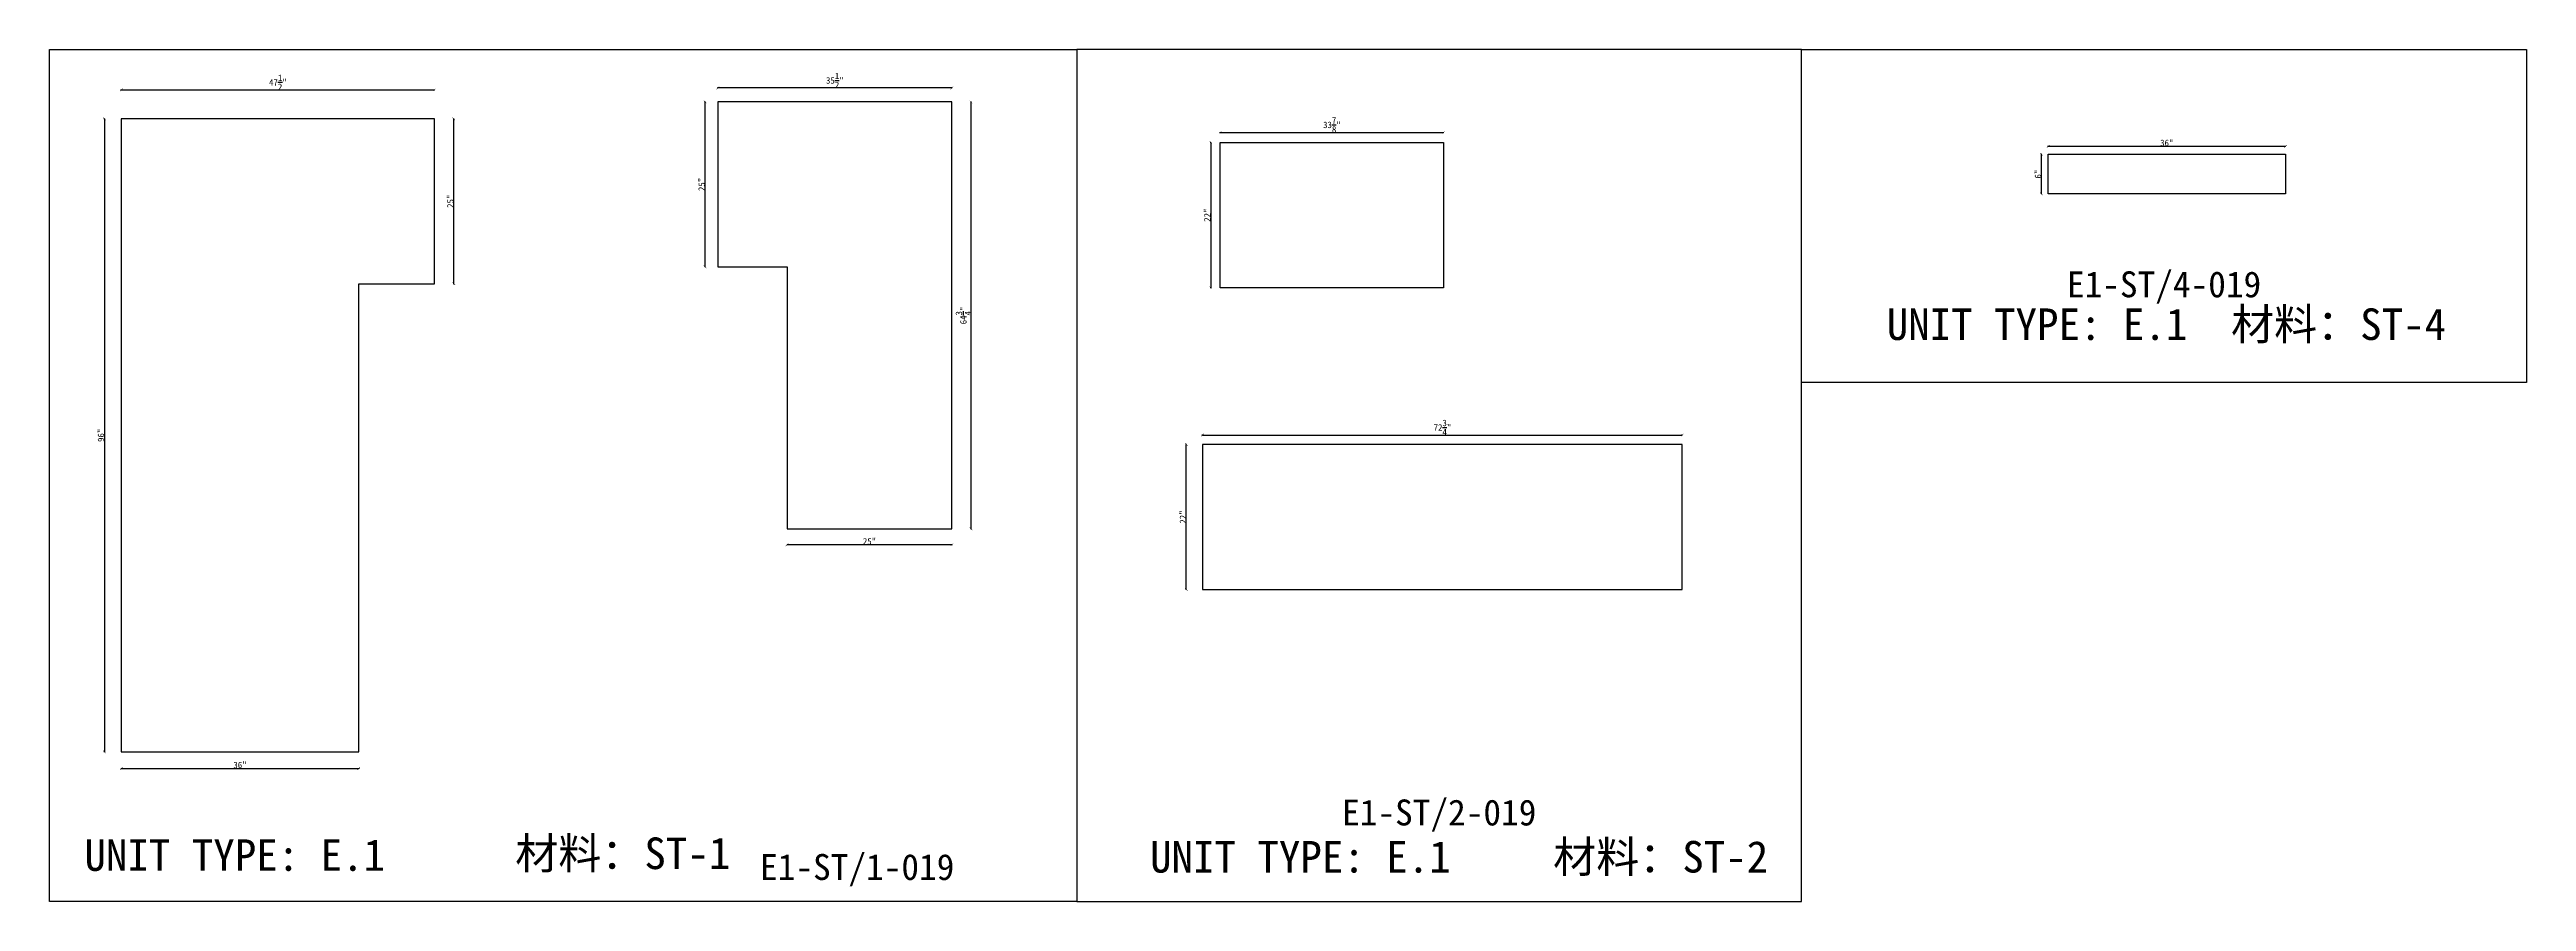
# Model space of a CAD drawing. Header units: millimetres. Extents: x -46966 to 138077, y -48408 to 2116.
# Drawn here: x 52657 to 62197, y -35482 to -32200 of the extents above; entities that cross this region are included whole.
import ezdxf
from ezdxf.enums import TextEntityAlignment as Align

# ---------------------------------------------------------------- set-up
doc = ezdxf.new("R2010")
doc.units = ezdxf.units.MM
doc.layers.add('PART_NUMBER', color=3, linetype='Continuous')
doc.styles.add('样式 1', font='')
doc.styles.get('样式 1').set_extended_font_data('NSimSun')
doc.dimstyles.new('副本 ISO-25', dxfattribs={"dimtxt": 25, "dimasz": 10, "dimexe": 1.5, "dimexo": 0.5, "dimtad": 1, "dimlfac": 0.03937, "dimlunit": 5, "dimtxsty": '样式 1', "dimblk": 'ARCHTICK', "dimcen": 2.5, "dimclrd": 256, "dimclrt": 1, "dimazin": 3, "dimtfac": 1, "dimtmove": 0, "dimatfit": 3, "dimfxlon": 1})

msp = doc.modelspace()

# ---------------------------------------------------------------- texts
at = {"style": '样式 1'}
for s, p in [('UNIT TYPE: E.1', (59733.131, -33318.671)), ('材料：ST-4', (61059.412, -33318.671)), ('UNIT TYPE: E.1', (52791.205, -35363.699)), ('材料：ST-1', (54450.492, -35357.044)), ('UNIT TYPE: E.1', (56895.615, -35370.477)), ('材料：ST-2', (58448.34, -35370.477))]:
    msp.add_text(s, height=121.5865, dxfattribs=at).set_placement(p)
at = {"layer": 'PART_NUMBER', "color": 3, "style": '样式 1'}
for s, p in [('E1-ST/4-019', (60801.513, -33104.344)), ('E1-ST/2-019', (58009.638, -35139.003)), ('E1-ST/1-019', (55767.757, -35349.003))]:
    msp.add_text(s, height=100, dxfattribs=at).set_placement(p, align=Align.MIDDLE_CENTER)

# ---------------------------------------------------------------- blocks, each defined once
blk = doc.blocks.new('_ArchTick')
at = {"color": 0, "linetype": 'ByBlock', "const_width": 0.15}
blk.add_lwpolyline([(-0.5, -0.5), (0.5, 0.5)], dxfattribs=at)
blk = doc.blocks.new('*D1306')
at = {"color": 0, "lineweight": -2, "transparency": 16777216}
for p, q in [((55230.8, -32348.9), (55230.8, -32346.4)), ((56132.5, -32348.9), (56132.5, -32346.4))]:
    blk.add_line(p, q, dxfattribs=at)
at = {"lineweight": -2, "transparency": 16777216}
blk.add_line((56132.5, -32347.9), (55230.8, -32347.9), dxfattribs=at)
at = {"layer": 'Defpoints', "color": 0, "transparency": 16777216}
for p in [(55230.8, -32347.9), (55230.8, -32401.9), (56132.5, -32401.9)]:
    blk.add_point(p, dxfattribs=at)
at = {"lineweight": -2, "transparency": 16777216, "xscale": 10, "yscale": 10, "zscale": 10, "rotation": 180}
blk.add_blockref('_ArchTick', (55230.8, -32347.9), dxfattribs=at)
at = {"lineweight": -2, "transparency": 16777216, "xscale": 10, "yscale": 10, "zscale": 10}
blk.add_blockref('_ArchTick', (56132.5, -32347.9), dxfattribs=at)
at = {"color": 1, "transparency": 16777216, "insert": (55681.6, -32318.9), "char_height": 25, "attachment_point": 5, "style": '样式 1'}
blk.add_mtext('\\A1;35{\\H1x;\\S1/2;}"', dxfattribs=at)
blk = doc.blocks.new('*D1307')
at = {"color": 0, "lineweight": -2, "transparency": 16777216}
for p, q in [((56204.9, -32401.9), (56207.4, -32401.9)), ((56204.9, -34046.5), (56207.4, -34046.5))]:
    blk.add_line(p, q, dxfattribs=at)
at = {"lineweight": -2, "transparency": 16777216}
blk.add_line((56205.9, -32401.9), (56205.9, -34046.5), dxfattribs=at)
at = {"layer": 'Defpoints', "color": 0, "transparency": 16777216}
for p in [(56132.5, -32401.9), (56132.5, -34046.5), (56205.9, -34046.5)]:
    blk.add_point(p, dxfattribs=at)
at = {"lineweight": -2, "transparency": 16777216, "xscale": 10, "yscale": 10, "zscale": 10}
for p, rotation in [((56205.9, -32401.9), 90), ((56205.9, -34046.5), 270)]:
    blk.add_blockref('_ArchTick', p, dxfattribs=dict(at, rotation=rotation))
at = {"color": 1, "transparency": 16777216, "insert": (56176.8, -33224.2), "char_height": 25, "attachment_point": 5, "rotation": 90, "style": '样式 1'}
blk.add_mtext('\\A1;64{\\H1x;\\S3/4;}"', dxfattribs=at)
blk = doc.blocks.new('*D1308')
at = {"color": 0, "lineweight": -2, "transparency": 16777216}
for p, q in [((55497.5, -34106.8), (55497.5, -34109.3)), ((56132.5, -34106.8), (56132.5, -34109.3))]:
    blk.add_line(p, q, dxfattribs=at)
at = {"lineweight": -2, "transparency": 16777216}
blk.add_line((56132.5, -34107.8), (55497.5, -34107.8), dxfattribs=at)
at = {"layer": 'Defpoints', "color": 0, "transparency": 16777216}
for p in [(55497.5, -34046.5), (56132.5, -34046.5), (55497.5, -34107.8)]:
    blk.add_point(p, dxfattribs=at)
at = {"lineweight": -2, "transparency": 16777216, "xscale": 10, "yscale": 10, "zscale": 10, "rotation": 180}
blk.add_blockref('_ArchTick', (55497.5, -34107.8), dxfattribs=at)
at = {"lineweight": -2, "transparency": 16777216, "xscale": 10, "yscale": 10, "zscale": 10}
blk.add_blockref('_ArchTick', (56132.5, -34107.8), dxfattribs=at)
at = {"color": 1, "transparency": 16777216, "insert": (55815, -34094.6), "char_height": 25, "attachment_point": 5, "style": '样式 1'}
blk.add_mtext('\\A1;25"', dxfattribs=at)
blk = doc.blocks.new('*D1309')
at = {"color": 0, "lineweight": -2, "transparency": 16777216}
for p, q in [((55182.7, -32401.9), (55180.2, -32401.9)), ((55182.7, -33036.9), (55180.2, -33036.9))]:
    blk.add_line(p, q, dxfattribs=at)
at = {"lineweight": -2, "transparency": 16777216}
blk.add_line((55181.7, -33036.9), (55181.7, -32401.9), dxfattribs=at)
at = {"layer": 'Defpoints', "color": 0, "transparency": 16777216}
for p in [(55181.7, -32401.9), (55230.8, -32401.9), (55230.8, -33036.9)]:
    blk.add_point(p, dxfattribs=at)
at = {"lineweight": -2, "transparency": 16777216, "xscale": 10, "yscale": 10, "zscale": 10}
for p, rotation in [((55181.7, -32401.9), 90), ((55181.7, -33036.9), 270)]:
    blk.add_blockref('_ArchTick', p, dxfattribs=dict(at, rotation=rotation))
at = {"color": 1, "transparency": 16777216, "insert": (55168.6, -32719.4), "char_height": 25, "attachment_point": 5, "rotation": 90, "style": '样式 1'}
blk.add_mtext('\\A1;25"', dxfattribs=at)
blk = doc.blocks.new('*D1310')
at = {"color": 0, "lineweight": -2, "transparency": 16777216}
for p, q in [((52933.2, -32356.1), (52933.2, -32353.6)), ((54139.7, -32356.1), (54139.7, -32353.6))]:
    blk.add_line(p, q, dxfattribs=at)
at = {"lineweight": -2, "transparency": 16777216}
blk.add_line((52933.2, -32355.1), (54139.7, -32355.1), dxfattribs=at)
at = {"layer": 'Defpoints', "color": 0, "transparency": 16777216}
for p in [(54139.7, -32355.1), (52933.2, -32466.8), (54139.7, -32466.8)]:
    blk.add_point(p, dxfattribs=at)
at = {"lineweight": -2, "transparency": 16777216, "xscale": 10, "yscale": 10, "zscale": 10, "rotation": 180}
blk.add_blockref('_ArchTick', (52933.2, -32355.1), dxfattribs=at)
at = {"lineweight": -2, "transparency": 16777216, "xscale": 10, "yscale": 10, "zscale": 10}
blk.add_blockref('_ArchTick', (54139.7, -32355.1), dxfattribs=at)
at = {"color": 1, "transparency": 16777216, "insert": (53536.5, -32326.1), "char_height": 25, "attachment_point": 5, "style": '样式 1'}
blk.add_mtext('\\A1;47{\\H1x;\\S1/2;}"', dxfattribs=at)
blk = doc.blocks.new('*D1311')
at = {"color": 0, "lineweight": -2, "transparency": 16777216}
for p, q in [((52869, -32466.8), (52866.5, -32466.8)), ((52869, -34905.2), (52866.5, -34905.2))]:
    blk.add_line(p, q, dxfattribs=at)
at = {"lineweight": -2, "transparency": 16777216}
blk.add_line((52868, -32466.8), (52868, -34905.2), dxfattribs=at)
at = {"layer": 'Defpoints', "color": 0, "transparency": 16777216}
for p in [(52933.2, -32466.8), (52868, -34905.2), (52933.2, -34905.2)]:
    blk.add_point(p, dxfattribs=at)
at = {"lineweight": -2, "transparency": 16777216, "xscale": 10, "yscale": 10, "zscale": 10}
for p, rotation in [((52868, -32466.8), 90), ((52868, -34905.2), 270)]:
    blk.add_blockref('_ArchTick', p, dxfattribs=dict(at, rotation=rotation))
at = {"color": 1, "transparency": 16777216, "insert": (52854.9, -33686), "char_height": 25, "attachment_point": 5, "rotation": 90, "style": '样式 1'}
blk.add_mtext('\\A1;96"', dxfattribs=at)
blk = doc.blocks.new('*D1312')
at = {"color": 0, "lineweight": -2, "transparency": 16777216}
for p, q in [((52933.2, -34968.4), (52933.2, -34970.9)), ((53847.6, -34968.4), (53847.6, -34970.9))]:
    blk.add_line(p, q, dxfattribs=at)
at = {"lineweight": -2, "transparency": 16777216}
blk.add_line((52933.2, -34969.4), (53847.6, -34969.4), dxfattribs=at)
at = {"layer": 'Defpoints', "color": 0, "transparency": 16777216}
for p in [(52933.2, -34905.2), (53847.6, -34905.2), (53847.6, -34969.4)]:
    blk.add_point(p, dxfattribs=at)
at = {"lineweight": -2, "transparency": 16777216, "xscale": 10, "yscale": 10, "zscale": 10, "rotation": 180}
blk.add_blockref('_ArchTick', (52933.2, -34969.4), dxfattribs=at)
at = {"lineweight": -2, "transparency": 16777216, "xscale": 10, "yscale": 10, "zscale": 10}
blk.add_blockref('_ArchTick', (53847.6, -34969.4), dxfattribs=at)
at = {"color": 1, "transparency": 16777216, "insert": (53390.4, -34956.3), "char_height": 25, "attachment_point": 5, "style": '样式 1'}
blk.add_mtext('\\A1;36"', dxfattribs=at)
blk = doc.blocks.new('*D1313')
at = {"color": 0, "lineweight": -2, "transparency": 16777216}
for p, q in [((54212.7, -32466.8), (54215.2, -32466.8)), ((54212.7, -33101.8), (54215.2, -33101.8))]:
    blk.add_line(p, q, dxfattribs=at)
at = {"lineweight": -2, "transparency": 16777216}
blk.add_line((54213.7, -33101.8), (54213.7, -32466.8), dxfattribs=at)
at = {"layer": 'Defpoints', "color": 0, "transparency": 16777216}
for p in [(54139.7, -32466.8), (54213.7, -32466.8), (54139.7, -33101.8)]:
    blk.add_point(p, dxfattribs=at)
at = {"lineweight": -2, "transparency": 16777216, "xscale": 10, "yscale": 10, "zscale": 10}
for p, rotation in [((54213.7, -32466.8), 90), ((54213.7, -33101.8), 270)]:
    blk.add_blockref('_ArchTick', p, dxfattribs=dict(at, rotation=rotation))
at = {"color": 1, "transparency": 16777216, "insert": (54200.6, -32784.3), "char_height": 25, "attachment_point": 5, "rotation": 90, "style": '样式 1'}
blk.add_mtext('\\A1;25"', dxfattribs=at)
blk = doc.blocks.new('*D1314')
at = {"color": 0, "lineweight": -2, "transparency": 16777216}
for p, q in [((57165.9, -32520.1), (57165.9, -32517.6)), ((58026.4, -32520.1), (58026.4, -32517.6))]:
    blk.add_line(p, q, dxfattribs=at)
at = {"lineweight": -2, "transparency": 16777216}
blk.add_line((57165.9, -32519.1), (58026.4, -32519.1), dxfattribs=at)
at = {"layer": 'Defpoints', "color": 0, "transparency": 16777216}
for p in [(58026.4, -32519.1), (57165.9, -32558.5), (58026.4, -32558.5)]:
    blk.add_point(p, dxfattribs=at)
at = {"lineweight": -2, "transparency": 16777216, "xscale": 10, "yscale": 10, "zscale": 10, "rotation": 180}
blk.add_blockref('_ArchTick', (57165.9, -32519.1), dxfattribs=at)
at = {"lineweight": -2, "transparency": 16777216, "xscale": 10, "yscale": 10, "zscale": 10}
blk.add_blockref('_ArchTick', (58026.4, -32519.1), dxfattribs=at)
at = {"color": 1, "transparency": 16777216, "insert": (57596.2, -32490), "char_height": 25, "attachment_point": 5, "style": '样式 1'}
blk.add_mtext('\\A1;33{\\H1x;\\S7/8;}"', dxfattribs=at)
blk = doc.blocks.new('*D1315')
at = {"color": 0, "lineweight": -2, "transparency": 16777216}
for p, q in [((57130.3, -32558.5), (57127.8, -32558.5)), ((57130.3, -33117.3), (57127.8, -33117.3))]:
    blk.add_line(p, q, dxfattribs=at)
at = {"lineweight": -2, "transparency": 16777216}
blk.add_line((57129.3, -32558.5), (57129.3, -33117.3), dxfattribs=at)
at = {"layer": 'Defpoints', "color": 0, "transparency": 16777216}
for p in [(57165.9, -32558.5), (57129.3, -33117.3), (57165.9, -33117.3)]:
    blk.add_point(p, dxfattribs=at)
at = {"lineweight": -2, "transparency": 16777216, "xscale": 10, "yscale": 10, "zscale": 10}
for p, rotation in [((57129.3, -32558.5), 90), ((57129.3, -33117.3), 270)]:
    blk.add_blockref('_ArchTick', p, dxfattribs=dict(at, rotation=rotation))
at = {"color": 1, "transparency": 16777216, "insert": (57116.2, -32837.9), "char_height": 25, "attachment_point": 5, "rotation": 90, "style": '样式 1'}
blk.add_mtext('\\A1;22"', dxfattribs=at)
blk = doc.blocks.new('*D1370')
at = {"color": 0, "lineweight": -2, "transparency": 16777216}
for p, q in [((57098, -33685.9), (57098, -33683.4)), ((58945.9, -33685.9), (58945.9, -33683.4))]:
    blk.add_line(p, q, dxfattribs=at)
at = {"lineweight": -2, "transparency": 16777216}
blk.add_line((57098, -33684.9), (58945.9, -33684.9), dxfattribs=at)
at = {"layer": 'Defpoints', "color": 0, "transparency": 16777216}
for p in [(57098, -33721.4), (58945.9, -33684.9), (58945.9, -33721.4)]:
    blk.add_point(p, dxfattribs=at)
at = {"lineweight": -2, "transparency": 16777216, "xscale": 10, "yscale": 10, "zscale": 10, "rotation": 180}
blk.add_blockref('_ArchTick', (57098, -33684.9), dxfattribs=at)
at = {"lineweight": -2, "transparency": 16777216, "xscale": 10, "yscale": 10, "zscale": 10}
blk.add_blockref('_ArchTick', (58945.9, -33684.9), dxfattribs=at)
at = {"color": 1, "transparency": 16777216, "insert": (58022, -33655.8), "char_height": 25, "attachment_point": 5, "style": '样式 1'}
blk.add_mtext('\\A1;72{\\H1x;\\S3/4;}"', dxfattribs=at)
blk = doc.blocks.new('*D1371')
at = {"color": 0, "lineweight": -2, "transparency": 16777216}
for p, q in [((57036.4, -33721.4), (57033.9, -33721.4)), ((57036.4, -34280.2), (57033.9, -34280.2))]:
    blk.add_line(p, q, dxfattribs=at)
at = {"lineweight": -2, "transparency": 16777216}
blk.add_line((57035.4, -34280.2), (57035.4, -33721.4), dxfattribs=at)
at = {"layer": 'Defpoints', "color": 0, "transparency": 16777216}
for p in [(57035.4, -33721.4), (57098, -33721.4), (57098, -34280.2)]:
    blk.add_point(p, dxfattribs=at)
at = {"lineweight": -2, "transparency": 16777216, "xscale": 10, "yscale": 10, "zscale": 10}
for p, rotation in [((57035.4, -33721.4), 90), ((57035.4, -34280.2), 270)]:
    blk.add_blockref('_ArchTick', p, dxfattribs=dict(at, rotation=rotation))
at = {"color": 1, "transparency": 16777216, "insert": (57022.3, -34000.8), "char_height": 25, "attachment_point": 5, "rotation": 90, "style": '样式 1'}
blk.add_mtext('\\A1;22"', dxfattribs=at)
blk = doc.blocks.new('*D1372')
at = {"color": 0, "lineweight": -2, "transparency": 16777216}
for p, q in [((60354.8, -32573.7), (60354.8, -32571.2)), ((61269.2, -32573.7), (61269.2, -32571.2))]:
    blk.add_line(p, q, dxfattribs=at)
at = {"lineweight": -2, "transparency": 16777216}
blk.add_line((60354.8, -32572.7), (61269.2, -32572.7), dxfattribs=at)
at = {"layer": 'Defpoints', "color": 0, "transparency": 16777216}
for p in [(60354.8, -32603.5), (61269.2, -32572.7), (61269.2, -32603.5)]:
    blk.add_point(p, dxfattribs=at)
at = {"lineweight": -2, "transparency": 16777216, "xscale": 10, "yscale": 10, "zscale": 10, "rotation": 180}
blk.add_blockref('_ArchTick', (60354.8, -32572.7), dxfattribs=at)
at = {"lineweight": -2, "transparency": 16777216, "xscale": 10, "yscale": 10, "zscale": 10}
blk.add_blockref('_ArchTick', (61269.2, -32572.7), dxfattribs=at)
at = {"color": 1, "transparency": 16777216, "insert": (60812, -32559.6), "char_height": 25, "attachment_point": 5, "style": '样式 1'}
blk.add_mtext('\\A1;36"', dxfattribs=at)
blk = doc.blocks.new('*D1373')
at = {"color": 0, "lineweight": -2, "transparency": 16777216}
for p, q in [((60330, -32603.5), (60327.5, -32603.5)), ((60330, -32755.9), (60327.5, -32755.9))]:
    blk.add_line(p, q, dxfattribs=at)
at = {"lineweight": -2, "transparency": 16777216}
blk.add_line((60329, -32755.9), (60329, -32603.5), dxfattribs=at)
at = {"layer": 'Defpoints', "color": 0, "transparency": 16777216}
for p in [(60329, -32603.5), (60354.8, -32603.5), (60354.8, -32755.9)]:
    blk.add_point(p, dxfattribs=at)
at = {"lineweight": -2, "transparency": 16777216, "xscale": 10, "yscale": 10, "zscale": 10}
for p, rotation in [((60329, -32603.5), 90), ((60329, -32755.9), 270)]:
    blk.add_blockref('_ArchTick', p, dxfattribs=dict(at, rotation=rotation))
at = {"color": 1, "transparency": 16777216, "insert": (60315.9, -32679.7), "char_height": 25, "attachment_point": 5, "rotation": 90, "style": '样式 1'}
blk.add_mtext('\\A1;6"', dxfattribs=at)

# ---------------------------------------------------------------- dimensions: what is measured, and where the dimension line sits
for base, p1, p2, picture, middle in [((54139.737, -32355.089), (52933.237, -32466.811), (54139.737, -32466.811), '*D1310', (53536.487, -32326.066)), ((55230.753, -32347.883), (56132.453, -32401.854), (55230.753, -32401.854), '*D1306', (55681.603, -32318.859)), ((58026.371, -32519.058), (57165.946, -32558.485), (58026.371, -32558.485), '*D1314', (57596.159, -32489.964)), ((61269.222, -32572.678), (60354.822, -32603.514), (61269.222, -32603.514), '*D1372', (60812.022, -32559.553)), ((58945.899, -33684.921), (57098.049, -33721.381), (58945.899, -33721.381), '*D1370', (58021.974, -33655.827)), ((55497.453, -34107.761), (56132.453, -34046.504), (55497.453, -34046.504), '*D1308', (55814.953, -34094.636)), ((53847.637, -34969.404), (52933.237, -34905.211), (53847.637, -34905.211), '*D1312', (53390.437, -34956.279))]:
    dim = msp.add_linear_dim(base=base, p1=p1, p2=p2, dimstyle='副本 ISO-25')
    dim.commit()
    dim.dimension.update_dxf_attribs({"geometry": picture, "text_midpoint": middle})
for base, p1, p2, picture, middle in [((55181.708, -32401.854), (55230.753, -33036.854), (55230.753, -32401.854), '*D1309', (55168.583, -32719.354)), ((56205.894, -34046.504), (56132.453, -32401.854), (56132.453, -34046.504), '*D1307', (56176.8, -33224.179)), ((52868.005, -34905.211), (52933.237, -32466.811), (52933.237, -34905.211), '*D1311', (52854.88, -33686.011)), ((54213.74, -32466.811), (54139.737, -33101.811), (54139.737, -32466.811), '*D1313', (54200.615, -32784.311)), ((57129.3, -33117.285), (57165.946, -32558.485), (57165.946, -33117.285), '*D1315', (57116.175, -32837.885)), ((60328.987, -32603.514), (60354.822, -32755.914), (60354.822, -32603.514), '*D1373', (60315.862, -32679.714)), ((57035.378, -33721.381), (57098.049, -34280.181), (57098.049, -33721.381), '*D1371', (57022.253, -34000.781))]:
    dim = msp.add_linear_dim(base=base, p1=p1, p2=p2, angle=90, dimstyle='副本 ISO-25')
    dim.commit()
    dim.dimension.update_dxf_attribs({"geometry": picture, "text_midpoint": middle})

# ---------------------------------------------------------------- linework, layer by layer
at = {"color": 1}
for points in [[(52656.747, -32199.777), (56613.629, -32199.777), (56613.629, -35481.834), (52656.747, -35481.834)], [(56613.629, -35481.834), (59405.503, -35481.834), (59405.503, -32199.777), (56613.629, -32199.777)], [(59405.503, -32199.777), (62197.377, -32199.777), (62197.377, -33482.175), (59405.503, -33482.175)]]:
    msp.add_lwpolyline(points, close=True, dxfattribs=at)
for points in [[(56132.453, -32401.854), (55230.753, -32401.854), (55230.753, -33036.854), (55497.453, -33036.854), (55497.453, -34046.504), (56132.453, -34046.504)], [(53847.637, -33101.811), (54139.737, -33101.811), (54139.737, -32466.811), (52933.237, -32466.811), (52933.237, -34905.211), (53847.637, -34905.211)], [(57165.946, -32558.485), (58026.371, -32558.485), (58026.371, -33117.285), (57165.946, -33117.285)], [(60354.822, -32603.514), (61269.222, -32603.514), (61269.222, -32755.914), (60354.822, -32755.914)], [(58945.899, -33721.381), (57098.049, -33721.381), (57098.049, -34280.181), (58945.899, -34280.181)]]:
    msp.add_lwpolyline(points, close=True)

msp.set_redraw_order([(e.dxf.handle, doc.entitydb.next_handle()) for e in msp.query("TEXT MTEXT ATTDEF DIMENSION ARC_DIMENSION")])  # texts and dimensions are drawn at this point

doc.saveas('drawing.dxf')
